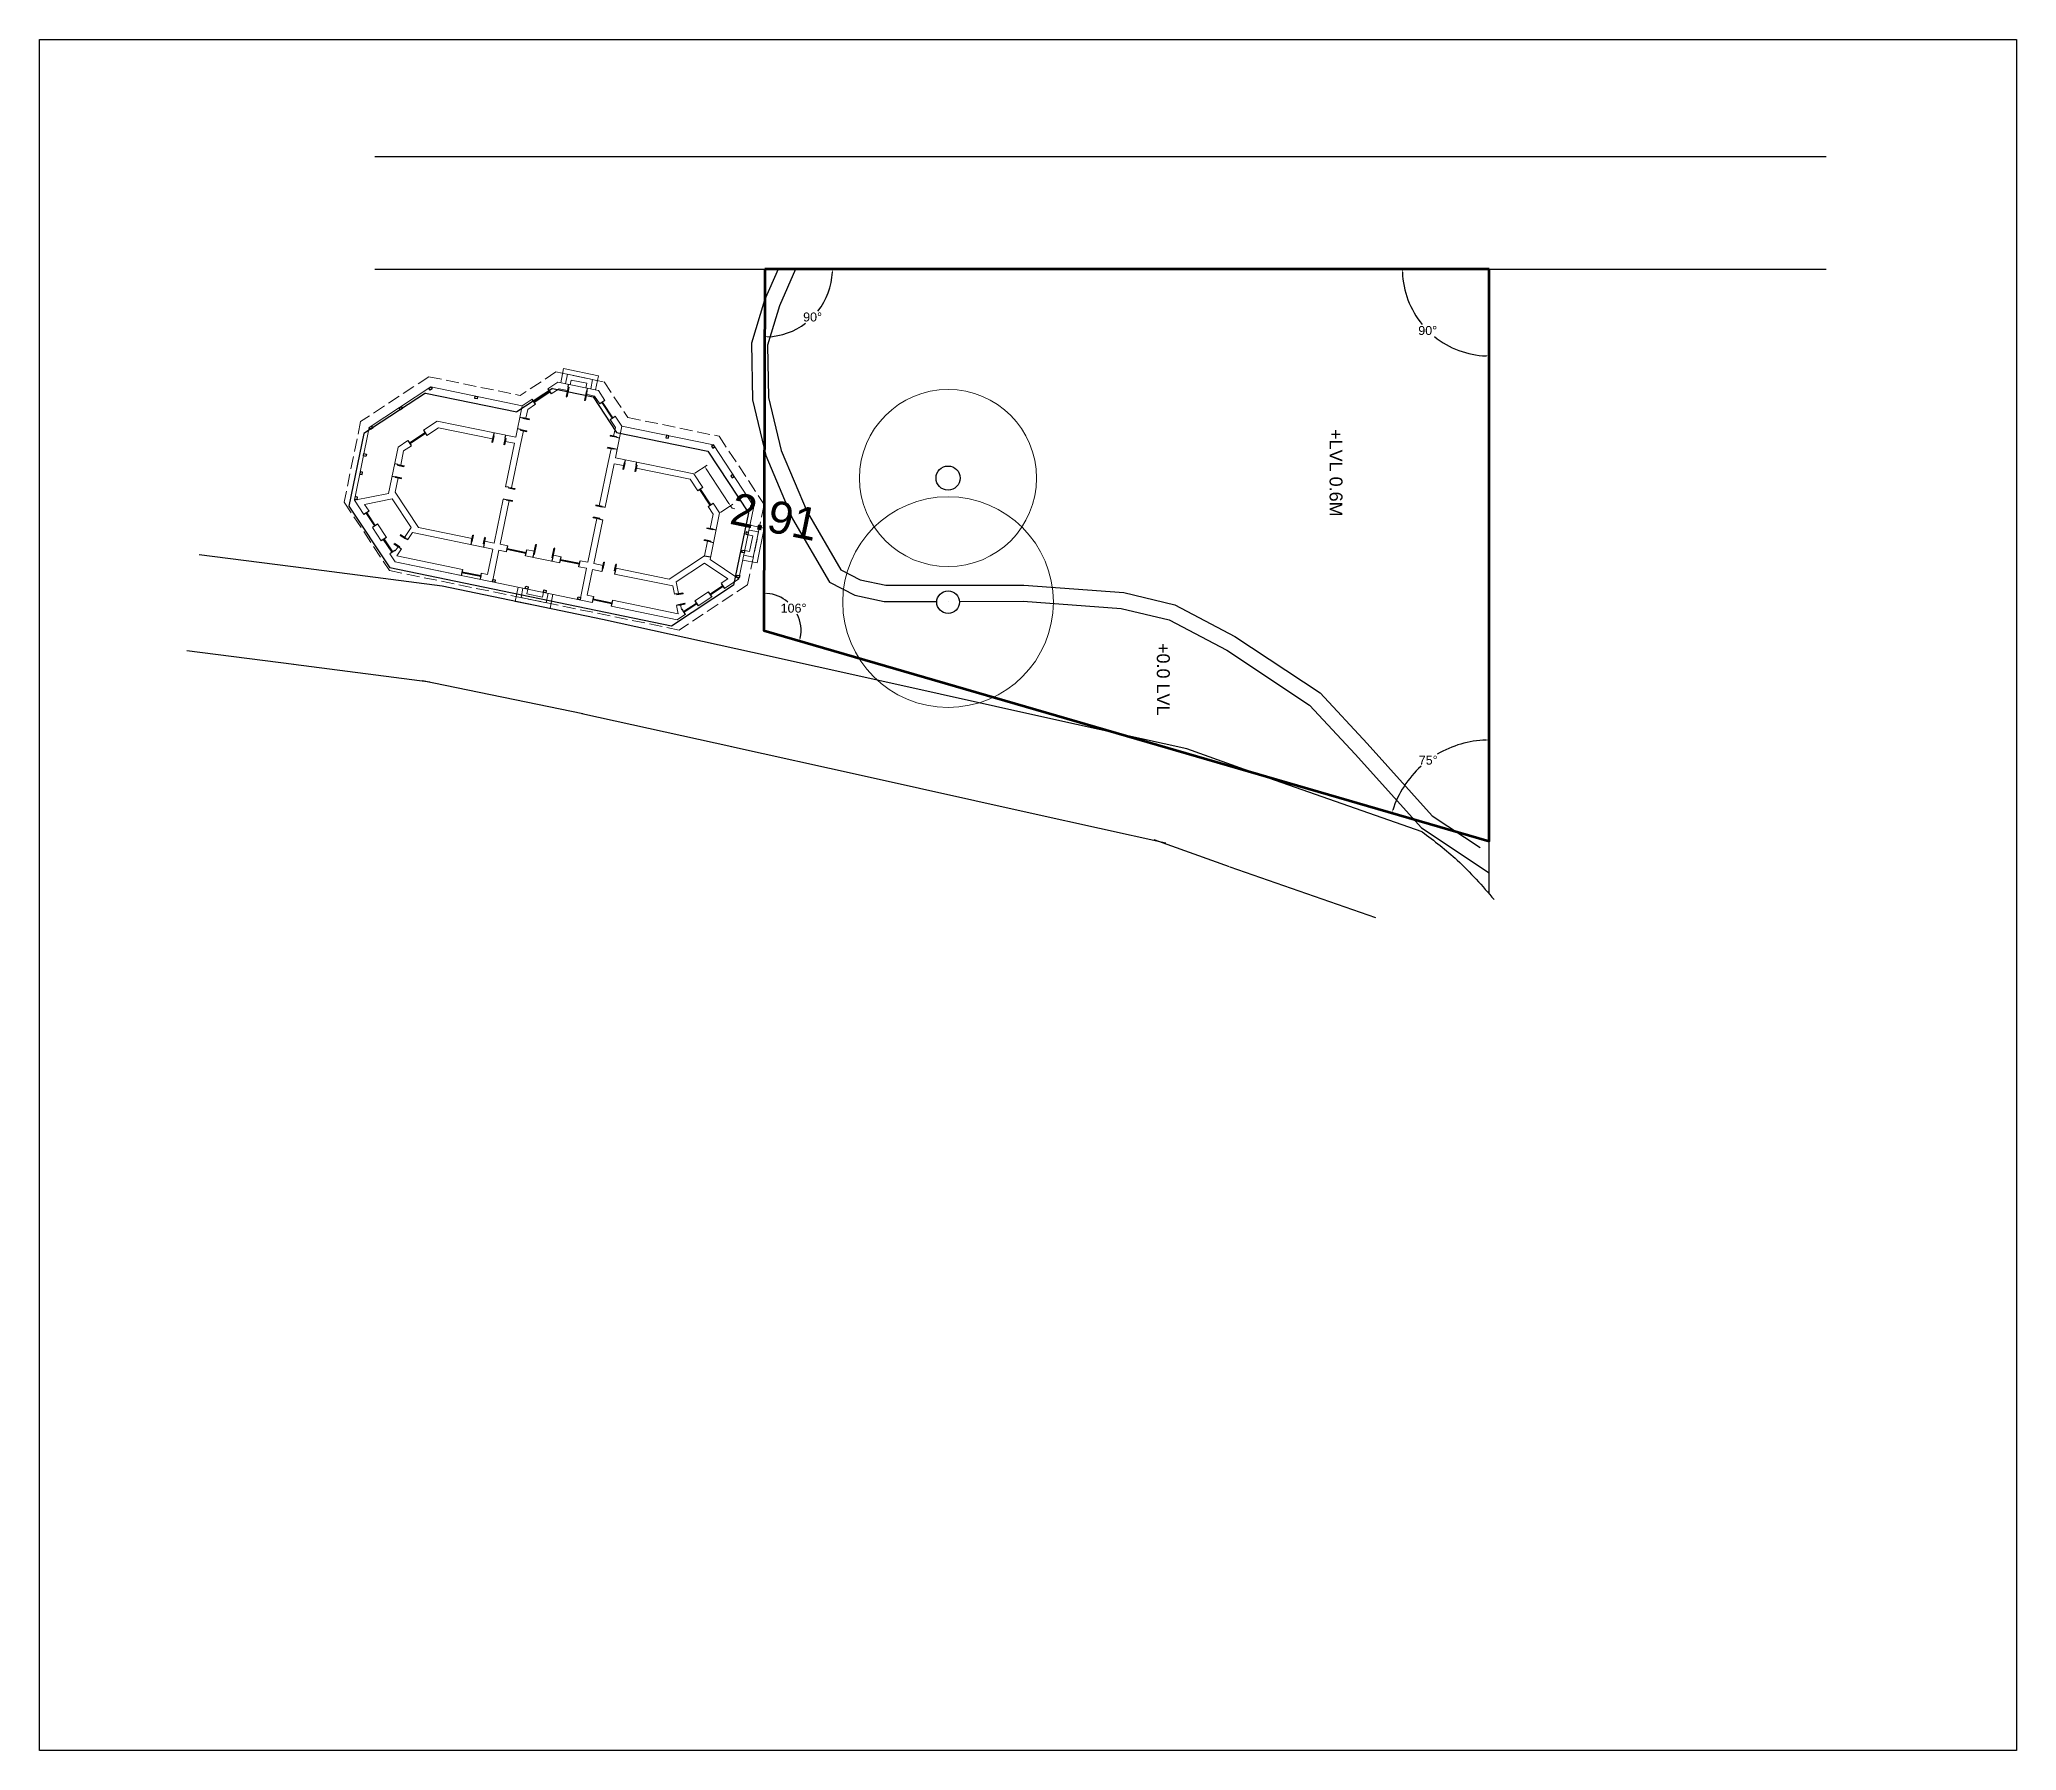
# Model space of a CAD drawing. Header units: millimetres. Extents: x 46 to 328, y -35 to 70.
# Drawn here: x 206.7 to 328.2, y -34.8 to 70.3 of the extents above; entities that cross this region are included whole.
import ezdxf

# ---------------------------------------------------------------- set-up
doc = ezdxf.new("R2010")
doc.units = ezdxf.units.MM
doc.header["$MEASUREMENT"] = 0
doc.linetypes.add('BANKLINE1', pattern=[5.5, 4, -1.5])
for name, color, linetype, lineweight in [('COLOUM', 34, 'Continuous', 0), ('pathway', 255, 'Continuous', 30), ('site', 240, 'Continuous', 30)]:
    doc.layers.add(name, color=color, linetype=linetype, lineweight=lineweight)
doc.layers.add('COLUMN', color=5, linetype='Continuous')
doc.layers.add('D &W', color=26, linetype='Continuous')
doc.styles.get("Standard").update_dxf_attribs({"font": 'arial.ttf'})
doc.dimstyles.new('Copy of Standard', dxfattribs={"dimtxt": 0.55, "dimasz": 0.18, "dimexe": 0.18, "dimexo": 0.0625, "dimgap": 0.09, "dimtad": 0, "dimtih": 1, "dimtoh": 1, "dimzin": 0, "dimdsep": 46, "dimtxsty": 'Standard', "dimcen": 0.09, "dimadec": 0, "dimazin": 0, "dimtfac": 1, "dimtofl": 0, "dimtmove": 0, "dimatfit": 3, "dimfxl": 1, "dimtolj": 1, "dimtzin": 0, "dimarcsym": 0})

msp = doc.modelspace()

# ---------------------------------------------------------------- texts
at = {"layer": 'COLOUM', "color": 10, "lineweight": 90, "char_height": 0.7917, "width": 58.52731, "attachment_point": 1, "rotation": 270}
for s, insert in [('+LVL 0.6M', (286.76, 46.405)), ('+0.0 LVL', (276.143, 33.262))]:
    msp.add_mtext(s, dxfattribs=dict(at, insert=insert))

# ---------------------------------------------------------------- blocks, each defined once
blk = doc.blocks.new('DADA')
at = {"layer": 'D &W'}
for p, q in [((3991.45, 3694.9), (3991.45, 3695.5)), ((3991.45, 3695.5), (3991.49, 3695.5)), ((3991.45, 3694.9), (3991.49, 3694.9)), ((3991.49, 3694.9), (3991.49, 3695.5)), ((3992.61, 3694.9), (3992.61, 3695.5)), ((3992.65, 3695.5), (3992.61, 3695.5)), ((3992.65, 3694.9), (3992.61, 3694.9)), ((3992.65, 3694.9), (3992.65, 3695.5))]:
    blk.add_line(p, q, dxfattribs=at)
blk = doc.blocks.new('SDAWDA')
at = {"layer": 'D &W'}
h = blk.add_hatch(color=0, dxfattribs=at)
h.dxf.hatch_style = 1
h.paths.add_polyline_path([(3989.8, 3694.9), (3989.76, 3694.9), (3989.76, 3694.86), (3989.8, 3694.86)])
h.paths.add_polyline_path([(3990.96, 3694.86), (3990.96, 3694.9), (3990.92, 3694.9), (3990.92, 3694.86)])
for p, q in [((3989.76, 3694.9), (3990.96, 3694.9)), ((3989.76, 3694.9), (3989.76, 3694.86)), ((3989.76, 3694.86), (3990.96, 3694.86)), ((3989.8, 3694.9), (3989.8, 3694.86)), ((3990.92, 3694.9), (3990.92, 3694.86)), ((3990.96, 3694.9), (3990.96, 3694.86))]:
    blk.add_line(p, q, dxfattribs=at)
blk = doc.blocks.new('ASDAW')
at = {"layer": 'D &W'}
for p, q in [((3995.81, 3694.88), (3995.81, 3695.28)), ((3995.81, 3695.28), (3995.85, 3695.28)), ((3995.85, 3694.88), (3995.81, 3694.88)), ((3995.85, 3694.88), (3995.85, 3695.28)), ((3996.57, 3694.88), (3996.57, 3695.28)), ((3996.61, 3695.28), (3996.57, 3695.28)), ((3996.61, 3694.88), (3996.57, 3694.88)), ((3996.61, 3694.88), (3996.61, 3695.28))]:
    blk.add_line(p, q, dxfattribs=at)
blk = doc.blocks.new('AAAAAA')
at = {"layer": 'D &W'}
for p, q in [((3982.29, 3694.88), (3982.29, 3695.28)), ((3982.29, 3695.28), (3982.33, 3695.28)), ((3982.29, 3694.88), (3982.33, 3694.88)), ((3982.33, 3694.88), (3982.33, 3695.28)), ((3982.95, 3694.88), (3982.95, 3695.28)), ((3982.99, 3695.28), (3982.95, 3695.28)), ((3982.95, 3694.88), (3982.99, 3694.88)), ((3982.99, 3694.88), (3982.99, 3695.28))]:
    blk.add_line(p, q, dxfattribs=at)
blk = doc.blocks.new('ASDA')
h = blk.add_hatch(color=0)
h.dxf.hatch_style = 1
h.paths.add_polyline_path([(3984.23, 3699.56), (3984.19, 3699.56), (3984.19, 3699.52), (3984.23, 3699.52)])
h.paths.add_polyline_path([(3985.35, 3699.52), (3985.35, 3699.56), (3985.31, 3699.56), (3985.31, 3699.52)])
at = {"layer": 'D &W'}
for p, q in [((3984.19, 3699.56), (3985.35, 3699.56)), ((3984.19, 3699.56), (3984.19, 3699.52)), ((3984.19, 3699.52), (3985.35, 3699.52)), ((3984.23, 3699.56), (3984.23, 3699.52)), ((3985.31, 3699.56), (3985.31, 3699.52)), ((3985.35, 3699.56), (3985.35, 3699.52))]:
    blk.add_line(p, q, dxfattribs=at)
blk = doc.blocks.new('12355')
at = {"layer": 'D &W'}
for p, q in [((3983.2, 3701.05), (3983.47, 3700.78)), ((3982.65, 3699.96), (3982.38, 3700.23))]:
    blk.add_line(p, q, dxfattribs=at)
at = {"layer": 'D &W', "rotation": 45}
blk.add_blockref('ASDA', (3781.24, -1733.13), dxfattribs=at)
blk = doc.blocks.new('AAAW')
at = {"layer": 'D &W'}
h = blk.add_hatch(color=256, dxfattribs=at)
h.dxf.hatch_style = 1
h.paths.add_polyline_path([(3980.77, 3695.33), (3980.74, 3695.3), (3980.77, 3695.28), (3980.79, 3695.3)])
h.paths.add_polyline_path([(3981.39, 3694.65), (3981.42, 3694.62), (3981.45, 3694.65), (3981.42, 3694.68)])
at = {"layer": 'COLUMN', "color": 1}
for p, q in [((3980.89, 3695.45), (3980.62, 3695.18)), ((3981.57, 3694.77), (3981.3, 3694.5))]:
    blk.add_line(p, q, dxfattribs=at)
at = {"layer": 'D &W'}
for p, q in [((3981.42, 3694.62), (3980.74, 3695.3)), ((3981.45, 3694.65), (3980.77, 3695.33)), ((3980.79, 3695.3), (3980.77, 3695.28)), ((3981.42, 3694.68), (3981.39, 3694.65)), ((3981.45, 3694.65), (3981.42, 3694.62))]:
    blk.add_line(p, q, dxfattribs=at)
blk = doc.blocks.new('*D9')
at = {"layer": 'COLOUM', "color": 0, "lineweight": -2, "transparency": 16777216}
for p, q in [((4123.94, 3764.97), (4124.59, 3765.63)), ((4124.59, 3765.38), (4126.4, 3763.57)), ((4126, 3762.91), (4126.65, 3763.57)), ((4126.53, 3763.44), (4126.65, 3763.32)), ((4126.65, 3763.32), (4126.83, 3763.32))]:
    blk.add_line(p, q, dxfattribs=at)
at = {"layer": 'COLOUM', "color": 0, "transparency": 16777216}
for points in [[(4124.61, 3765.4), (4124.57, 3765.35), (4124.47, 3765.5)], [(4126.38, 3763.55), (4126.42, 3763.59), (4126.53, 3763.44)]]:
    blk.add_solid(points, dxfattribs=at)
at = {"layer": 'Defpoints', "color": 0, "transparency": 16777216}
for p in [(4123.89, 3764.93), (4125.95, 3762.87), (4126.53, 3763.44)]:
    blk.add_point(p, dxfattribs=at)
at = {"layer": 'COLOUM', "color": 0, "transparency": 16777216, "insert": (4129.34, 3763.32), "char_height": 2, "attachment_point": 5}
blk.add_mtext('\\A1;2.91', dxfattribs=at)
blk = doc.blocks.new('*D63')
at = {"layer": 'COLOUM', "color": 0, "lineweight": -2, "transparency": 16777216}
for start, end in [(181.9346, 219.6095), (230.9559, 268.0654)]:
    blk.add_arc((295.77, 56.23), 5.33, start, end, dxfattribs=at)
at = {"layer": 'COLOUM', "color": 0, "transparency": 16777216}
for points in [[(290.41, 56.05), (290.47, 56.05), (290.44, 56.23)], [(295.59, 50.94), (295.59, 50.88), (295.77, 50.9)]]:
    blk.add_solid(points, dxfattribs=at)
at = {"layer": 'Defpoints', "color": 0, "transparency": 16777216}
for p in [(251.25, 56.23), (295.77, 56.23), (295.77, 56.23), (291.15, 53.57), (295.77, 21.08)]:
    blk.add_point(p, dxfattribs=at)
at = {"layer": 'COLOUM', "color": 0, "lineweight": 25, "transparency": 16777216, "insert": (292, 52.46), "char_height": 0.55, "attachment_point": 5}
blk.add_mtext('\\A1;90°', dxfattribs=at)
blk = doc.blocks.new('*D56')
at = {"layer": 'COLOUM', "color": 0, "lineweight": -2, "transparency": 16777216}
for start, end in [(91.6573, 120.7872), (132.2464, 162.146)]:
    blk.add_arc((295.77, 21.08), 6.22, start, end, dxfattribs=at)
at = {"layer": 'COLOUM', "color": 0, "transparency": 16777216}
for points in [[(295.59, 27.33), (295.59, 27.27), (295.77, 27.3)], [(289.87, 22.98), (289.82, 23), (289.79, 22.82)]]:
    blk.add_solid(points, dxfattribs=at)
at = {"layer": 'Defpoints', "color": 0, "transparency": 16777216}
for p in [(295.77, 56.23), (251.19, 34.03), (293.18, 26.74), (295.77, 21.08), (295.77, 21.08)]:
    blk.add_point(p, dxfattribs=at)
at = {"layer": 'COLOUM', "color": 0, "lineweight": 25, "transparency": 16777216, "insert": (292.03, 26.06), "char_height": 0.55, "attachment_point": 5}
blk.add_mtext('\\A1;\\A1;75%%D', dxfattribs=at)
blk = doc.blocks.new('*D64')
at = {"layer": 'COLOUM', "color": 0, "lineweight": -2, "transparency": 16777216}
for start, end in [(321.7642, 357.5196), (272.3232, 307.1314)]:
    blk.add_arc((251.25, 56.23), 4.16, start, end, dxfattribs=at)
at = {"layer": 'COLOUM', "color": 0, "transparency": 16777216}
for points in [[(255.38, 56.05), (255.44, 56.05), (255.41, 56.23)], [(251.42, 52.05), (251.42, 52.11), (251.24, 52.08)]]:
    blk.add_solid(points, dxfattribs=at)
at = {"layer": 'Defpoints', "color": 0, "transparency": 16777216}
for p in [(251.25, 56.23), (251.25, 56.23), (295.77, 56.23), (253.32, 52.63), (251.19, 34.03)]:
    blk.add_point(p, dxfattribs=at)
at = {"layer": 'COLOUM', "color": 0, "lineweight": 25, "transparency": 16777216, "insert": (254.19, 53.29), "char_height": 0.55, "attachment_point": 5}
blk.add_mtext('\\A1;90°', dxfattribs=at)
blk = doc.blocks.new('*D57')
at = {"layer": 'COLOUM', "color": 0, "lineweight": -2, "transparency": 16777216}
for start, end in [(49.5954, 85.3321), (348.3141, 25.9257)]:
    blk.add_arc((251.19, 34.03), 2.29, start, end, dxfattribs=at)
at = {"layer": 'COLOUM', "color": 0, "transparency": 16777216}
for points in [[(251.38, 36.28), (251.38, 36.34), (251.2, 36.32)], [(253.46, 33.56), (253.4, 33.57), (253.39, 33.39)]]:
    blk.add_solid(points, dxfattribs=at)
at = {"layer": 'Defpoints', "color": 0, "transparency": 16777216}
for p in [(251.25, 56.23), (251.19, 34.03), (251.19, 34.03), (253.35, 34.78), (295.77, 21.08)]:
    blk.add_point(p, dxfattribs=at)
at = {"layer": 'COLOUM', "color": 0, "lineweight": 25, "transparency": 16777216, "insert": (253.02, 35.4), "char_height": 0.55, "attachment_point": 5}
blk.add_mtext('\\A1;106°', dxfattribs=at)
blk = doc.blocks.new('asdawd')
for p, q in [((4116.861, 3769.703), (4114.661, 3769.703)), ((4114.661, 3768.803), (4114.661, 3769.703)), ((4116.861, 3768.803), (4116.861, 3769.703)), ((4114.476, 3768.803), (4113.95, 3768.276)), ((4114.476, 3768.803), (4117.046, 3768.803)), ((4116.561, 3769.403), (4114.961, 3769.403)), ((4114.961, 3768.803), (4114.961, 3769.403)), ((4116.261, 3769.103), (4115.261, 3769.103)), ((4115.261, 3768.803), (4115.261, 3769.103)), ((4116.261, 3768.803), (4116.261, 3769.103)), ((4116.561, 3768.803), (4116.561, 3769.403)), ((4117.046, 3768.803), (4117.573, 3768.276)), ((4113.129, 3767.455), (4112.603, 3766.929)), ((4114.634, 3768.423), (4114.218, 3768.007)), ((4114.634, 3768.423), (4115.161, 3768.423)), ((4116.361, 3768.423), (4116.889, 3768.423)), ((4116.889, 3768.423), (4117.305, 3768.007)), ((4118.393, 3767.455), (4118.92, 3766.929)), ((4106.802, 3766.929), (4103.57, 3763.697)), ((4106.802, 3766.929), (4112.603, 3766.929)), ((4112.603, 3766.929), (4112.603, 3766.185)), ((4112.603, 3766.722), (4112.603, 3764.929)), ((4113.398, 3767.187), (4112.983, 3766.771)), ((4112.983, 3766.771), (4112.983, 3766.225)), ((4118.125, 3767.187), (4118.54, 3766.771)), ((4118.54, 3766.771), (4118.54, 3766.225)), ((4118.92, 3766.929), (4124.721, 3766.929)), ((4118.92, 3766.929), (4118.92, 3766.185)), ((4118.92, 3766.722), (4118.92, 3764.929)), ((4124.721, 3766.929), (4127.952, 3763.697)), ((4107.63, 3764.929), (4106.907, 3764.205)), ((4107.63, 3764.929), (4112.603, 3764.929)), ((4112.603, 3765.465), (4112.603, 3764.929)), ((4112.983, 3765.425), (4112.983, 3764.549)), ((4118.54, 3765.425), (4118.54, 3764.549)), ((4118.92, 3765.465), (4118.92, 3764.929)), ((4118.92, 3764.929), (4123.892, 3764.929)), ((4123.892, 3764.929), (4124.616, 3764.205)), ((4103.57, 3763.697), (4103.57, 3759.097)), ((4107.788, 3764.549), (4107.175, 3763.936)), ((4107.788, 3764.549), (4111.203, 3764.549)), ((4112.003, 3764.549), (4112.603, 3764.549)), ((4112.603, 3764.549), (4112.603, 3761.797)), ((4112.983, 3764.549), (4112.983, 3761.797)), ((4118.54, 3764.549), (4118.54, 3761.797)), ((4118.92, 3764.549), (4119.52, 3764.549)), ((4118.92, 3764.549), (4118.92, 3761.797)), ((4120.32, 3764.549), (4123.735, 3764.549)), ((4123.735, 3764.549), (4124.347, 3763.936)), ((4127.952, 3763.697), (4127.952, 3759.097)), ((4106.086, 3763.385), (4105.57, 3762.869)), ((4105.57, 3762.869), (4105.57, 3759.926)), ((4106.355, 3763.116), (4105.95, 3762.711)), ((4105.95, 3762.711), (4105.95, 3761.797)), ((4125.168, 3763.116), (4125.572, 3762.711)), ((4125.436, 3763.385), (4125.952, 3762.869)), ((4125.572, 3762.711), (4125.572, 3761.797)), ((4125.952, 3762.869), (4125.952, 3759.926)), ((4127.952, 3762.497), (4128.852, 3762.497)), ((4128.852, 3762.497), (4128.852, 3760.297)), ((4127.952, 3762.197), (4128.552, 3762.197)), ((4127.952, 3761.897), (4128.252, 3761.897)), ((4128.252, 3761.897), (4128.252, 3760.897)), ((4128.552, 3762.197), (4128.552, 3760.597)), ((4105.57, 3759.926), (4103.57, 3759.097)), ((4105.95, 3760.997), (4105.95, 3760.083)), ((4105.95, 3760.083), (4107.809, 3758.225)), ((4112.603, 3760.997), (4112.603, 3758.225)), ((4112.983, 3760.997), (4112.983, 3758.225)), ((4118.54, 3760.997), (4118.54, 3758.225)), ((4118.92, 3760.997), (4118.92, 3758.225)), ((4125.572, 3760.083), (4123.714, 3758.225)), ((4125.572, 3760.997), (4125.572, 3760.083)), ((4125.952, 3759.926), (4127.952, 3759.097)), ((4127.952, 3760.897), (4128.252, 3760.897)), ((4127.952, 3760.597), (4128.552, 3760.597)), ((4127.952, 3760.297), (4128.852, 3760.297)), ((4103.57, 3759.097), (4104.326, 3758.342)), ((4105.861, 3759.635), (4104.241, 3758.964)), ((4104.241, 3758.964), (4104.595, 3758.61)), ((4105.861, 3759.635), (4107.361, 3758.135)), ((4125.662, 3759.635), (4124.162, 3758.135)), ((4125.662, 3759.635), (4127.282, 3758.964)), ((4127.282, 3758.964), (4126.928, 3758.61)), ((4127.952, 3759.097), (4127.197, 3758.342)), ((4105.005, 3757.663), (4105.712, 3756.956)), ((4105.274, 3757.931), (4105.981, 3757.224)), ((4107.361, 3758.135), (4107.078, 3757.454)), ((4107.511, 3757.845), (4107.309, 3757.358)), ((4112.603, 3757.845), (4107.511, 3757.845)), ((4111.203, 3758.225), (4107.809, 3758.225)), ((4112.603, 3758.225), (4112.003, 3758.225)), ((4112.603, 3757.845), (4112.603, 3756.225)), ((4113.472, 3758.225), (4112.983, 3758.225)), ((4112.983, 3758.225), (4113.472, 3758.225)), ((4113.472, 3757.845), (4112.983, 3757.845)), ((4112.983, 3757.845), (4112.983, 3755.845)), ((4115.161, 3758.225), (4114.672, 3758.225)), ((4114.672, 3758.225), (4115.161, 3758.225)), ((4116.851, 3757.845), (4114.672, 3757.845)), ((4116.851, 3758.225), (4116.361, 3758.225)), ((4116.361, 3758.225), (4116.851, 3758.225)), ((4118.54, 3758.225), (4118.051, 3758.225)), ((4118.051, 3758.225), (4118.54, 3758.225)), ((4118.54, 3757.845), (4118.051, 3757.845)), ((4118.54, 3757.845), (4118.54, 3755.845)), ((4119.52, 3758.225), (4118.92, 3758.225)), ((4119.52, 3757.845), (4118.92, 3757.845)), ((4118.92, 3757.845), (4118.92, 3756.225)), ((4123.714, 3758.225), (4120.32, 3758.225)), ((4124.012, 3757.845), (4120.32, 3757.845)), ((4124.012, 3757.845), (4124.214, 3757.358)), ((4124.162, 3758.135), (4124.444, 3757.454)), ((4126.249, 3757.931), (4125.542, 3757.224)), ((4126.518, 3757.663), (4125.811, 3756.956)), ((4106.391, 3756.277), (4106.823, 3755.845)), ((4106.66, 3756.545), (4106.69, 3756.515)), ((4106.81, 3756.807), (4106.69, 3756.515)), ((4107.041, 3756.711), (4106.84, 3756.225)), ((4106.84, 3756.225), (4111.003, 3756.225)), ((4112.203, 3756.225), (4112.603, 3756.225)), ((4119.32, 3756.225), (4118.92, 3756.225)), ((4124.683, 3756.225), (4120.52, 3756.225)), ((4124.481, 3756.711), (4124.683, 3756.225)), ((4125.132, 3756.277), (4124.7, 3755.845)), ((4124.712, 3756.807), (4124.833, 3756.515)), ((4124.863, 3756.545), (4124.833, 3756.515)), ((4119.32, 3755.845), (4106.823, 3755.845)), ((4106.823, 3755.845), (4111.003, 3755.845)), ((4114.622, 3755.845), (4114.622, 3754.945)), ((4116.822, 3754.945), (4114.622, 3754.945)), ((4114.922, 3755.845), (4114.922, 3755.245)), ((4116.522, 3755.245), (4114.922, 3755.245)), ((4115.222, 3755.845), (4115.222, 3755.545)), ((4116.222, 3755.545), (4115.222, 3755.545)), ((4116.222, 3755.845), (4116.222, 3755.545)), ((4116.522, 3755.845), (4116.522, 3755.245)), ((4116.822, 3755.845), (4116.822, 3754.945)), ((4124.7, 3755.845), (4120.52, 3755.845))]:
    blk.add_line(p, q)
at = {"color": 3, "linetype": 'BANKLINE1', "ltscale": 0.2}
for p, q in [((4114.228, 3769.403), (4112.354, 3767.529)), ((4114.228, 3769.403), (4117.295, 3769.403)), ((4117.295, 3769.403), (4119.169, 3767.529)), ((4106.553, 3767.529), (4102.97, 3763.946)), ((4106.553, 3767.529), (4112.354, 3767.529)), ((4119.169, 3767.529), (4124.969, 3767.529)), ((4124.969, 3767.529), (4128.552, 3763.946)), ((4102.97, 3763.946), (4102.97, 3758.849)), ((4128.552, 3763.946), (4128.552, 3758.849)), ((4102.97, 3758.849), (4106.575, 3755.245)), ((4128.552, 3758.849), (4124.948, 3755.245)), ((4106.575, 3755.245), (4124.948, 3755.245))]:
    blk.add_line(p, q, dxfattribs=at)
at = {"layer": 'COLUMN'}
for points in [[(4106.908, 3766.823), (4106.802, 3766.717), (4106.696, 3766.823), (4106.802, 3766.929)], [(4109.777, 3766.779), (4109.627, 3766.779), (4109.627, 3766.929), (4109.777, 3766.929)], [(4121.746, 3766.779), (4121.896, 3766.779), (4121.896, 3766.929), (4121.746, 3766.929)], [(4124.615, 3766.823), (4124.721, 3766.717), (4124.827, 3766.823), (4124.721, 3766.929)], [(4105.345, 3765.26), (4105.239, 3765.154), (4105.133, 3765.26), (4105.239, 3765.366)], [(4126.178, 3765.26), (4126.284, 3765.154), (4126.39, 3765.26), (4126.284, 3765.366)], [(4103.783, 3763.697), (4103.677, 3763.591), (4103.57, 3763.697), (4103.677, 3763.803)], [(4127.74, 3763.697), (4127.846, 3763.591), (4127.952, 3763.697), (4127.846, 3763.803)], [(4103.72, 3761.897), (4103.57, 3761.897), (4103.57, 3762.047), (4103.72, 3762.047)], [(4127.802, 3761.897), (4127.952, 3761.897), (4127.952, 3762.047), (4127.802, 3762.047)], [(4103.72, 3760.897), (4103.57, 3760.897), (4103.57, 3760.747), (4103.72, 3760.747)], [(4127.802, 3760.897), (4127.952, 3760.897), (4127.952, 3760.747), (4127.802, 3760.747)], [(4103.72, 3759.315), (4103.57, 3759.315), (4103.57, 3759.165), (4103.72, 3759.165)], [(4127.802, 3759.315), (4127.952, 3759.315), (4127.952, 3759.165), (4127.802, 3759.165)], [(4112.983, 3755.995), (4113.133, 3755.995), (4113.133, 3755.845), (4112.983, 3755.845)], [(4115.072, 3755.995), (4115.222, 3755.995), (4115.222, 3755.845), (4115.072, 3755.845)], [(4116.222, 3755.995), (4116.372, 3755.995), (4116.372, 3755.845), (4116.222, 3755.845)], [(4118.39, 3755.995), (4118.54, 3755.995), (4118.54, 3755.845), (4118.39, 3755.845)]]:
    blk.add_lwpolyline(points, close=True, dxfattribs=at)
at = {"layer": 'D &W'}
for p, q in [((4115.161, 3768.636), (4115.161, 3768.803)), ((4116.361, 3768.636), (4116.361, 3768.803)), ((4112.793, 3766.185), (4112.603, 3766.185)), ((4118.73, 3766.185), (4118.92, 3766.185)), ((4111.243, 3764.739), (4111.243, 3764.929)), ((4111.963, 3764.739), (4111.963, 3764.929)), ((4112.793, 3765.465), (4112.603, 3765.465)), ((4118.73, 3765.465), (4118.92, 3765.465)), ((4119.56, 3764.739), (4119.56, 3764.929)), ((4120.28, 3764.739), (4120.28, 3764.929)), ((4105.76, 3761.797), (4105.57, 3761.797)), ((4112.793, 3761.797), (4112.603, 3761.797)), ((4118.73, 3761.797), (4118.92, 3761.797)), ((4125.762, 3761.797), (4125.952, 3761.797)), ((4105.76, 3760.997), (4105.57, 3760.997)), ((4112.793, 3760.997), (4112.603, 3760.997)), ((4118.73, 3760.997), (4118.92, 3760.997)), ((4125.572, 3760.083), (4125.952, 3760.083)), ((4125.762, 3760.997), (4125.952, 3760.997)), ((4107.186, 3757.409), (4107.309, 3757.358)), ((4111.203, 3758.225), (4111.203, 3757.845)), ((4112.003, 3758.225), (4112.003, 3757.845)), ((4113.472, 3757.845), (4113.472, 3758.225)), ((4114.672, 3757.845), (4114.672, 3758.225)), ((4115.161, 3757.845), (4115.161, 3758.225)), ((4116.361, 3757.845), (4116.361, 3758.225)), ((4116.851, 3757.845), (4116.851, 3758.225)), ((4118.051, 3757.845), (4118.051, 3758.225)), ((4119.52, 3758.225), (4119.52, 3757.845)), ((4120.32, 3758.225), (4120.32, 3757.845)), ((4124.337, 3757.409), (4124.214, 3757.358)), ((4106.918, 3756.762), (4107.041, 3756.711)), ((4111.003, 3756.225), (4111.003, 3755.845)), ((4112.203, 3756.225), (4112.203, 3755.845)), ((4119.32, 3756.225), (4119.32, 3755.845)), ((4120.52, 3756.225), (4120.52, 3755.845)), ((4124.605, 3756.762), (4124.481, 3756.711))]:
    blk.add_line(p, q, dxfattribs=at)
at = {"layer": 'COLUMN'}
for p in [(123.708, 63.158), (125.094, 61.772)]:
    blk.add_blockref('AAAW', p, dxfattribs=at)
at = {"layer": 'COLUMN', "xscale": -1}
for p in [(8107.815, 63.158), (8106.429, 61.772)]:
    blk.add_blockref('AAAW', p, dxfattribs=at)
at = {"layer": 'D &W', "xscale": -1}
for name, p, rotation in [('DADA', (123.708, 7463.532), 180), ('ASDAW', (417.916, -230.387), 270), ('ASDAW', (123.708, 7459.615), 180), ('ASDAW', (410.884, -234.815), 270), ('ASDAW', (417.916, -234.815), 270), ('AAAAAA', (2234.942, -1336.365), 292.4999999999961)]:
    blk.add_blockref(name, p, dxfattribs=dict(at, rotation=rotation))
at = {"layer": 'D &W'}
for name, p in [('12355', (130.751, 67.229)), ('12355', (123.708, 63.158)), ('DADA', (123.708, 63.158)), ('SDAWDA', (123.708, 63.158)), ('SDAWDA', (127.087, 63.158)), ('ASDAW', (123.708, 63.158)), ('SDAWDA', (129.556, 61.158))]:
    blk.add_blockref(name, p, dxfattribs=at)
at = {"layer": 'D &W', "xscale": -1}
for name, p in [('12355', (8100.772, 67.229)), ('12355', (8107.815, 63.158)), ('ASDAW', (8107.815, 63.158)), ('SDAWDA', (8101.966, 61.158))]:
    blk.add_blockref(name, p, dxfattribs=at)
at = {"layer": 'D &W'}
for name, p, rotation in [('ASDAW', (7813.606, -230.387), 90.00000000000001), ('ASDAW', (8107.815, 7459.615), 180), ('ASDAW', (7813.606, -234.815), 90.00000000000001), ('ASDAW', (7820.639, -234.815), 90.00000000000001), ('AAAAAA', (5996.581, -1336.365), 67.50000000000391)]:
    blk.add_blockref(name, p, dxfattribs=dict(at, rotation=rotation))
at = {"layer": 'COLOUM'}
dim = blk.add_aligned_dim(p1=(4123.892, 3764.929), p2=(4125.952, 3762.869), distance=0.811, dimstyle='Copy of Standard', dxfattribs=at)
dim.commit()
dim.dimension.update_dxf_attribs({"geometry": '*D9', "text_midpoint": (4129.345, 3763.315)})

# ---------------------------------------------------------------- dimensions: what is measured, and where the dimension line sits
at = {"layer": 'COLOUM', "color": 0, "lineweight": 25}
dim = msp.add_angular_dim_2l(base=(293.177, 26.738), line1=((251.19, 34.028), (295.767, 21.08)), line2=((295.767, 21.08), (295.767, 56.233)), text='\\A1;75%%D', dimstyle='Copy of Standard', override={"dimtxsty": 'Standard'}, dxfattribs=at)
dim.commit()
dim.dimension.update_dxf_attribs({"geometry": '*D56', "text_midpoint": (292.031, 26.057)})
for base, line1, line2, picture, middle in [((253.324, 52.629), ((251.251, 56.233), (251.19, 34.028)), ((295.767, 56.233), (251.251, 56.233)), '*D64', (254.188, 53.289)), ((253.351, 34.778), ((251.251, 56.233), (251.19, 34.028)), ((251.19, 34.028), (295.767, 21.08)), '*D57', (253.021, 35.399)), ((291.15, 53.568), ((295.767, 56.233), (251.251, 56.233)), ((295.767, 21.08), (295.767, 56.233)), '*D63', (291.997, 52.464))]:
    dim = msp.add_angular_dim_2l(base=base, line1=line1, line2=line2, dimstyle='Copy of Standard', dxfattribs=at)
    dim.commit()
    dim.dimension.update_dxf_attribs({"geometry": picture, "text_midpoint": middle})

# ---------------------------------------------------------------- linework, layer by layer
for p, q in [((230.391, 48.621), (226.614, 46.134)), ((230.391, 48.621), (236.013, 47.463)), ((238.204, 48.905), (236.013, 47.463)), ((238.204, 48.905), (240.695, 48.392)), ((240.695, 48.392), (242.137, 46.201)), ((242.137, 46.201), (247.759, 45.043)), ((226.614, 46.134), (225.695, 41.675)), ((247.759, 45.043), (250.246, 41.266)), ((225.695, 41.675), (228.199, 37.873)), ((250.246, 41.266), (249.328, 36.808)), ((245.526, 34.304), (228.199, 37.873)), ((249.328, 36.808), (245.526, 34.304))]:
    msp.add_line(p, q)
for points in [[(252.07, 56.233), (251.235, 54.317), (250.428, 51.695), (250.495, 48.212), (251.321, 44.781), (252.965, 40.885), (255.223, 37), (256.789, 36.192), (258.592, 35.815), (261.823, 35.815)], [(253.15, 56.233), (252.165, 53.973), (251.421, 51.555), (251.483, 48.339), (252.264, 45.091), (253.852, 41.328), (255.933, 37.747), (257.123, 37.133), (258.695, 36.805), (262.518, 36.805), (267.178, 36.813), (273.312, 36.367), (276.453, 35.616), (280.148, 33.664), (285.384, 30.197), (288.276, 27.093), (292.276, 22.649), (295.219, 20.692)], [(262.517, 35.815), (262.519, 35.815)], [(263.211, 35.816), (267.143, 35.823), (273.16, 35.386), (276.101, 34.683), (279.643, 32.812), (284.74, 29.437), (287.546, 26.425), (291.624, 21.894), (295.767, 19.139)], [(263.211, 35.816), (267.143, 35.823), (273.16, 35.386), (276.101, 34.683), (279.643, 32.812), (284.74, 29.437), (287.546, 26.425), (291.624, 21.894), (294.671, 19.868)]]:
    msp.add_lwpolyline(points)
at = {"layer": 'COLOUM', "color": 2, "lineweight": 90}
msp.add_line((295.767, 56.233), (251.251, 56.233), dxfattribs=at)
at = {"layer": 'COLOUM', "color": 18, "lineweight": 25, "true_color": 0x000000}
msp.add_lwpolyline([(206.674, 70.341), (328.187, 70.341), (328.187, -34.788), (206.674, -34.788)], close=True, dxfattribs=at)
at = {"layer": 'COLOUM', "color": 2, "lineweight": 90}
msp.add_lwpolyline([(251.251, 56.233), (251.19, 34.028), (295.767, 21.08), (295.767, 56.233)], dxfattribs=at)
at = {"layer": 'COLOUM', "color": 1}
for centre, radius in [((262.517, 43.396), 5.443), ((262.517, 35.774), 6.473)]:
    msp.add_circle(centre, radius, dxfattribs=at)
at = {"layer": 'pathway'}
for p, q in [((227.29, 63.161), (316.481, 63.161)), ((227.29, 56.233), (316.481, 56.233)), ((223.056, 37.837), (216.481, 38.679)), ((231.424, 36.751), (223.056, 37.837)), ((241.278, 34.714), (231.424, 36.751)), ((250.503, 32.68), (241.278, 34.714)), ((222.302, 31.948), (215.727, 32.789)), ((230.66, 30.863), (222.292, 31.949)), ((258.456, 30.914), (250.503, 32.68)), ((240.076, 28.899), (230.222, 30.937)), ((269.027, 28.567), (258.456, 30.914)), ((249.225, 26.882), (240, 28.915)), ((277.189, 26.755), (269.027, 28.567)), ((257.169, 25.118), (249.216, 26.884)), ((281.824, 25.094), (277.189, 26.755)), ((267.74, 22.771), (257.169, 25.118)), ((291.656, 21.662), (281.824, 25.094)), ((275.902, 20.959), (267.74, 22.771)), ((279.82, 19.504), (275.185, 21.165)), ((288.808, 16.367), (279.867, 19.488))]:
    msp.add_line(p, q, dxfattribs=at)
for centre, radius in [((262.517, 43.396), 0.74), ((262.517, 35.774), 0.695)]:
    msp.add_circle(centre, radius, dxfattribs=at)
msp.add_spline([(291.656, 21.662), (293.814, 19.921), (296.084, 17.491)], degree=3, dxfattribs=at)
at = {"layer": 'site'}
msp.add_line((295.767, 17.856), (295.767, 56.233), dxfattribs=at)

# ---------------------------------------------------------------- block references
at = {"layer": 'COLOUM', "color": 1, "xscale": 0.989593958532039, "yscale": 0.989593958532039, "zscale": 0.989593958532039, "rotation": 348.4115078738379}
msp.add_blockref('asdawd', (-4499.334, -2786.355), dxfattribs=at)

msp.set_redraw_order([(e.dxf.handle, doc.entitydb.next_handle()) for e in msp.query("TEXT MTEXT ATTDEF DIMENSION ARC_DIMENSION")])  # texts and dimensions are drawn at this point

doc.saveas('drawing.dxf')
